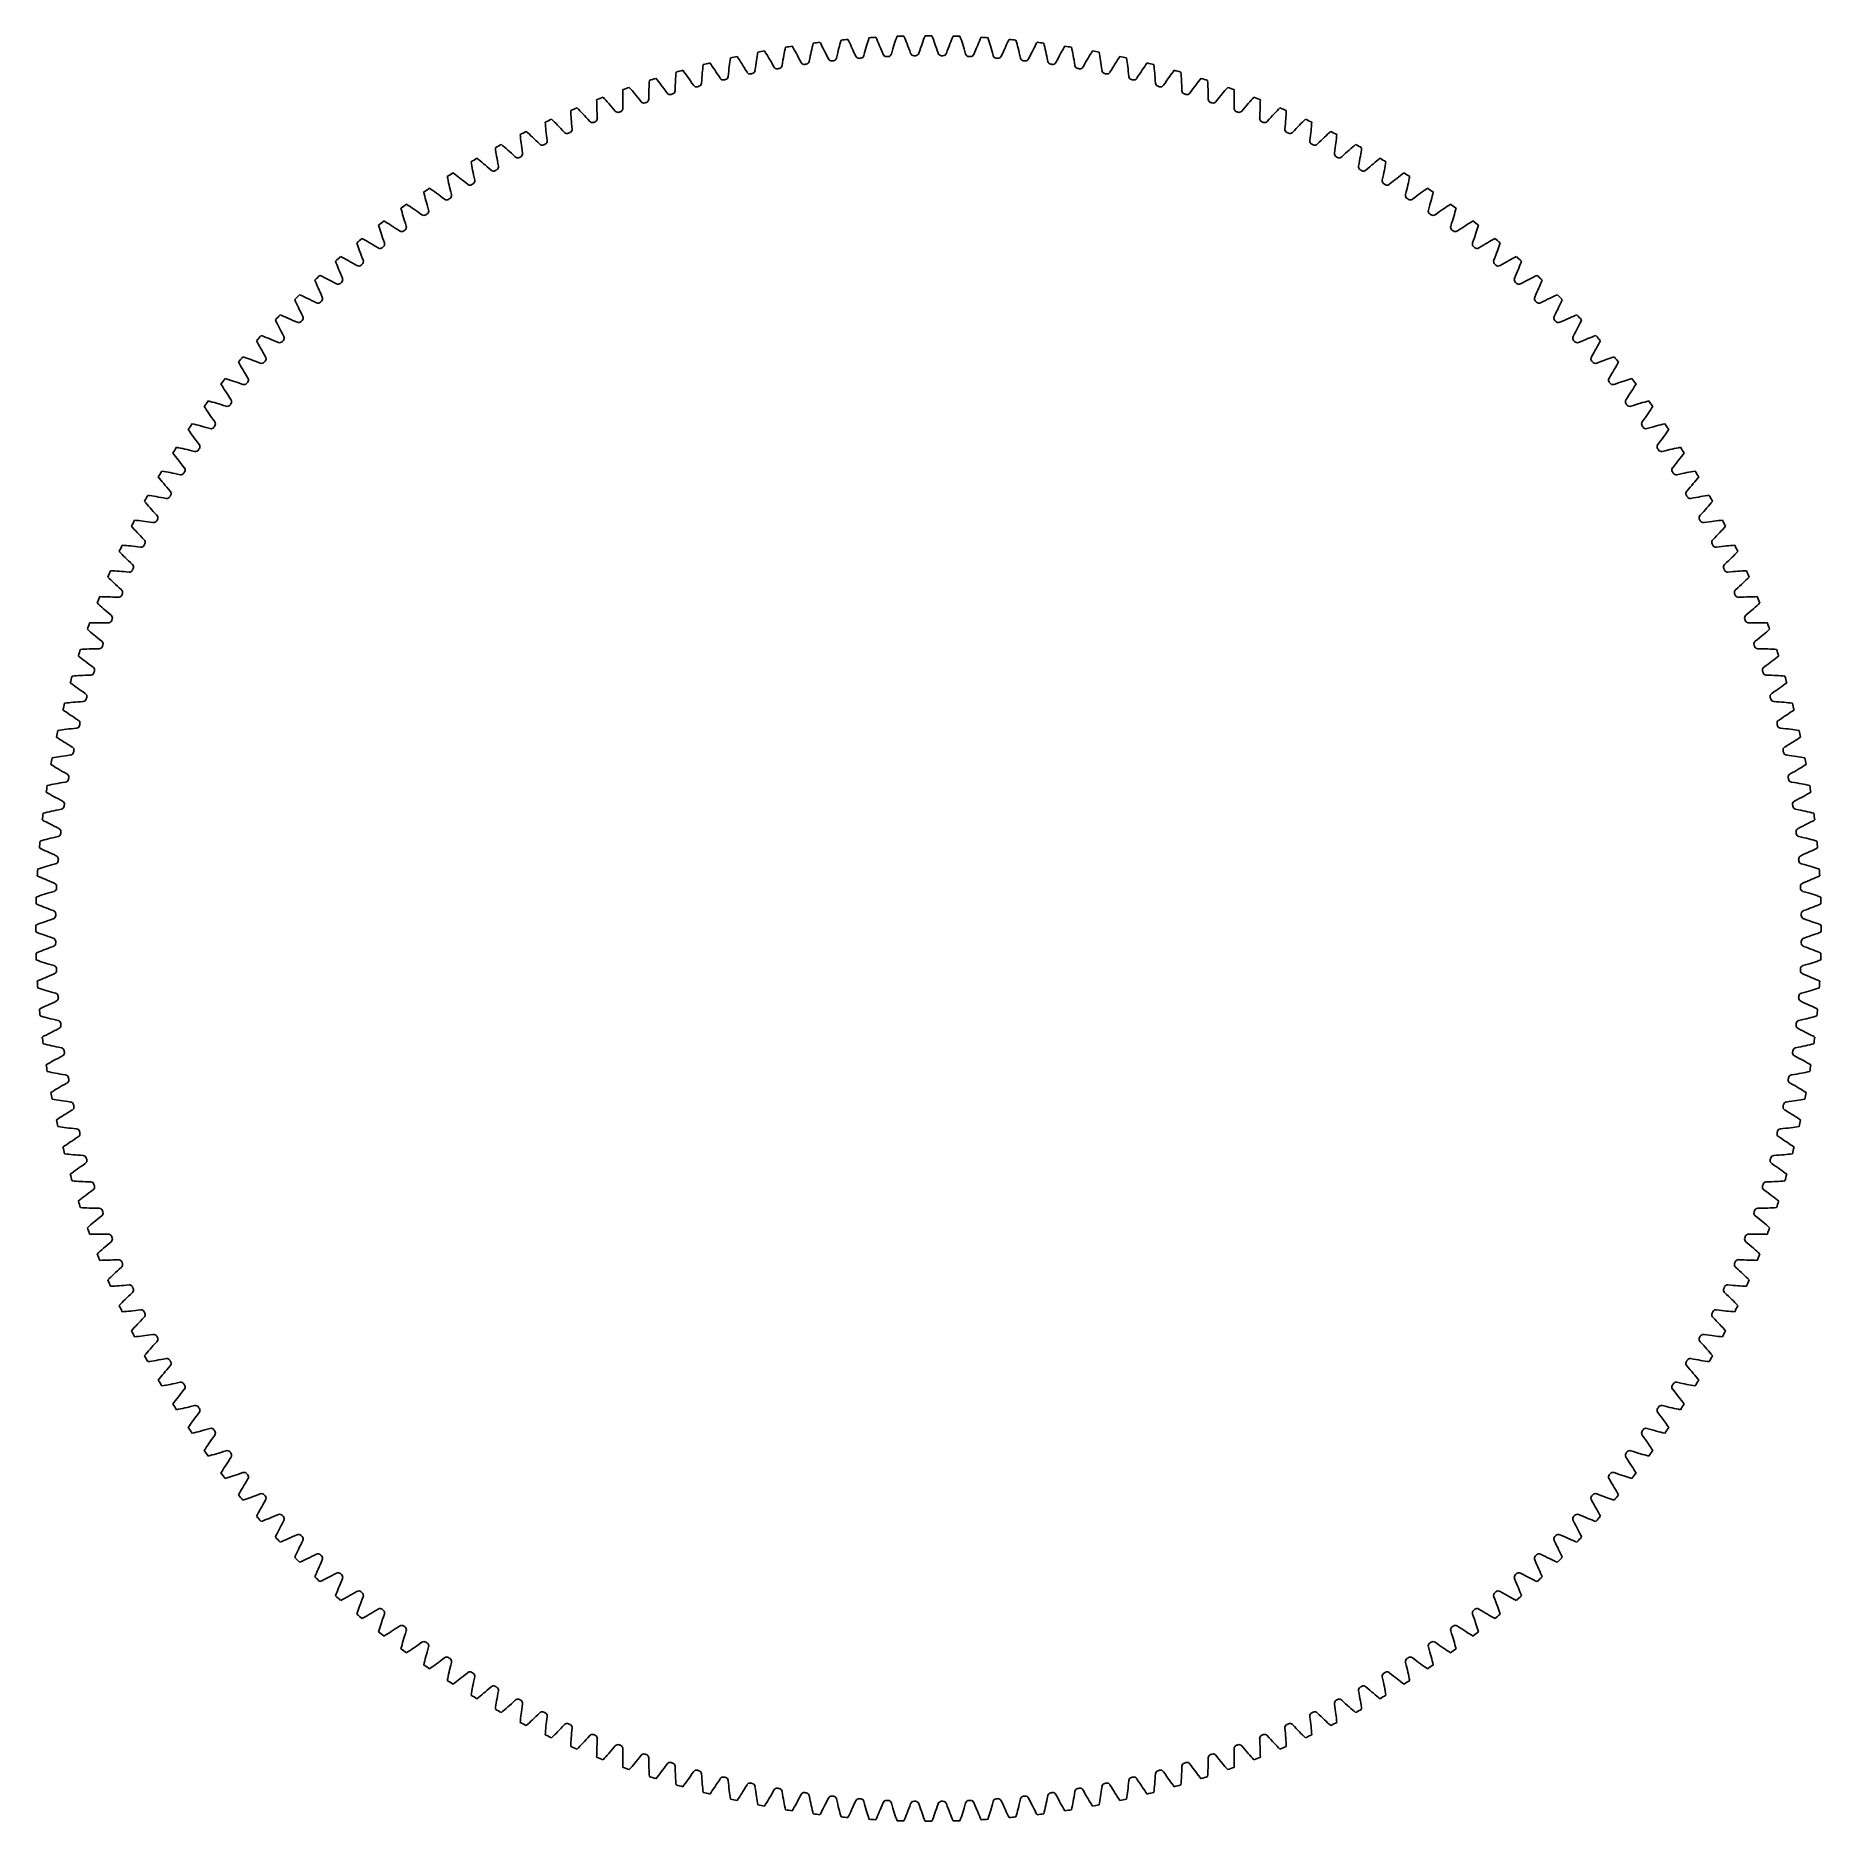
# Model space of a CAD drawing. Header units: millimetres. Extents: x -101 to 101, y -101 to 101.
import ezdxf

# ---------------------------------------------------------------- set-up
doc = ezdxf.new("R2010")
doc.units = ezdxf.units.MM
doc.layers.add('Spur', color=7, linetype='Continuous')

msp = doc.modelspace()

# ---------------------------------------------------------------- linework, layer by layer
at = {"layer": 'Spur', "color": 7}
for centre, radius, start, end in [((0, 0), 101, 89.7805, 90.2195), ((0, 0), 101, 100.5805, 101.0195), ((0, 0), 101, 98.7805, 99.2195), ((0, 0), 101, 96.9805, 97.4195), ((0, 0), 101, 95.1805, 95.6195), ((0, 0), 101, 93.3805, 93.8195), ((0, 0), 101, 91.5805, 92.0195), ((-1.64, 99.14), 0.4, 199.5523, 270.9488), ((-1.47, 99.14), 0.4, 270.8512, 342.2477), ((1.47, 99.14), 0.4, 197.7523, 269.1488), ((1.64, 99.14), 0.4, 269.0512, 340.4477), ((0, 0), 101, 87.9805, 88.4195), ((0, 0), 101, 86.1805, 86.6195), ((0, 0), 101, 84.3805, 84.8195), ((0, 0), 101, 82.5805, 83.0195), ((0, 0), 101, 80.7805, 81.2195), ((0, 0), 101, 78.9805, 79.4195), ((0, 0), 101, 105.9805, 106.4195), ((0, 0), 101, 104.1805, 104.6195), ((0, 0), 101, 102.3805, 102.8195), ((-20.02, 97.11), 0.4, 281.6512, 353.0477), ((-17.13, 97.66), 0.4, 208.5523, 279.9488), ((0, 0), 98.75, 99.851, 99.949), ((-16.96, 97.69), 0.4, 279.8512, 351.2477), ((-14.05, 98.15), 0.4, 206.7523, 278.1488), ((0, 0), 98.75, 98.051, 98.149), ((-13.89, 98.17), 0.4, 278.0512, 349.4477), ((-10.96, 98.54), 0.4, 204.9523, 276.3488), ((0, 0), 98.75, 96.251, 96.349), ((-10.8, 98.56), 0.4, 276.2512, 347.6477), ((-7.86, 98.84), 0.4, 203.1523, 274.5488), ((0, 0), 98.75, 94.451, 94.549), ((-7.69, 98.85), 0.4, 274.4512, 345.8477), ((-4.76, 99.04), 0.4, 201.3523, 272.7488), ((0, 0), 98.75, 92.651, 92.749), ((-4.59, 99.04), 0.4, 272.6512, 344.0477), ((0, 0), 98.75, 90.851, 90.949), ((0, 0), 98.75, 89.051, 89.149), ((4.59, 99.04), 0.4, 195.9523, 267.3488), ((0, 0), 98.75, 87.251, 87.349), ((4.76, 99.04), 0.4, 267.2512, 338.6477), ((7.69, 98.85), 0.4, 194.1523, 265.5488), ((0, 0), 98.75, 85.451, 85.549), ((7.86, 98.84), 0.4, 265.4512, 336.8477), ((10.8, 98.56), 0.4, 192.3523, 263.7488), ((0, 0), 98.75, 83.651, 83.749), ((10.96, 98.54), 0.4, 263.6512, 335.0477), ((13.89, 98.17), 0.4, 190.5523, 261.9488), ((0, 0), 98.75, 81.851, 81.949), ((14.05, 98.15), 0.4, 261.8512, 333.2477), ((16.96, 97.69), 0.4, 188.7523, 260.1488), ((0, 0), 98.75, 80.051, 80.149), ((17.13, 97.66), 0.4, 260.0512, 331.4477), ((20.02, 97.11), 0.4, 186.9523, 258.3488), ((0, 0), 101, 77.1805, 77.6195), ((0, 0), 101, 75.3805, 75.8195), ((0, 0), 101, 73.5805, 74.0195), ((0, 0), 101, 109.5805, 110.0195), ((0, 0), 101, 107.7805, 108.2195), ((-26.24, 95.61), 0.4, 213.9523, 285.3488), ((0, 0), 98.75, 105.251, 105.349), ((-26.08, 95.66), 0.4, 285.2512, 356.6477), ((-23.23, 96.39), 0.4, 212.1523, 283.5488), ((0, 0), 98.75, 103.451, 103.549), ((-23.06, 96.43), 0.4, 283.4512, 354.8477), ((-20.19, 97.07), 0.4, 210.3523, 281.7488), ((0, 0), 98.75, 101.651, 101.749), ((0, 0), 98.75, 78.251, 78.349), ((20.19, 97.07), 0.4, 258.2512, 329.6477), ((23.06, 96.43), 0.4, 185.1523, 256.5488), ((0, 0), 98.75, 76.451, 76.549), ((23.23, 96.39), 0.4, 256.4512, 327.8477), ((26.08, 95.66), 0.4, 183.3523, 254.7488), ((0, 0), 98.75, 74.651, 74.749), ((26.24, 95.61), 0.4, 254.6512, 326.0477), ((0, 0), 101, 71.7805, 72.2195), ((0, 0), 101, 69.9805, 70.4195), ((0, 0), 101, 111.3805, 111.8195), ((-32.2, 93.78), 0.4, 217.5523, 288.9488), ((0, 0), 98.75, 108.851, 108.949), ((-32.04, 93.83), 0.4, 288.8512, 0.2477), ((-29.24, 94.74), 0.4, 215.7523, 287.1488), ((0, 0), 98.75, 107.051, 107.149), ((-29.07, 94.79), 0.4, 287.0512, 358.4477), ((29.07, 94.79), 0.4, 181.5523, 252.9488), ((0, 0), 98.75, 72.851, 72.949), ((29.24, 94.74), 0.4, 252.8512, 324.2477), ((32.04, 93.83), 0.4, 179.7523, 251.1488), ((0, 0), 98.75, 71.051, 71.149), ((32.2, 93.78), 0.4, 251.0512, 322.4477), ((0, 0), 101, 68.1805, 68.6195), ((0, 0), 101, 114.9805, 115.4195), ((0, 0), 101, 113.1805, 113.6195), ((-38.02, 91.57), 0.4, 221.1523, 292.5488), ((0, 0), 98.75, 112.451, 112.549), ((-37.86, 91.64), 0.4, 292.4512, 3.8477), ((-35.13, 92.72), 0.4, 219.3523, 290.7488), ((0, 0), 98.75, 110.651, 110.749), ((-34.97, 92.78), 0.4, 290.6512, 2.0477), ((34.97, 92.78), 0.4, 177.9523, 249.3488), ((0, 0), 98.75, 69.251, 69.349), ((35.13, 92.72), 0.4, 249.2512, 320.6477), ((37.86, 91.64), 0.4, 176.1523, 247.5488), ((0, 0), 98.75, 67.451, 67.549), ((38.02, 91.57), 0.4, 247.4512, 318.8477), ((0, 0), 101, 66.3805, 66.8195), ((0, 0), 101, 64.5805, 65.0195), ((0, 0), 101, 116.7805, 117.2195), ((-43.54, 89.08), 0.4, 296.0512, 7.4477), ((-40.88, 90.33), 0.4, 222.9523, 294.3488), ((0, 0), 98.75, 114.251, 114.349), ((-40.72, 90.4), 0.4, 294.2512, 5.6477), ((40.72, 90.4), 0.4, 174.3523, 245.7488), ((0, 0), 98.75, 65.651, 65.749), ((40.88, 90.33), 0.4, 245.6512, 317.0477), ((43.54, 89.08), 0.4, 172.5523, 243.9488), ((0, 0), 101, 62.7805, 63.2195), ((0, 0), 101, 120.3805, 120.8195), ((0, 0), 101, 118.5805, 119.0195), ((-46.47, 87.59), 0.4, 226.5523, 297.9488), ((0, 0), 98.75, 117.851, 117.949), ((-46.32, 87.67), 0.4, 297.8512, 9.2477), ((-43.7, 89), 0.4, 224.7523, 296.1488), ((0, 0), 98.75, 116.051, 116.149), ((0, 0), 98.75, 63.851, 63.949), ((43.7, 89), 0.4, 243.8512, 315.2477), ((46.32, 87.67), 0.4, 170.7523, 242.1488), ((0, 0), 98.75, 62.051, 62.149), ((46.47, 87.59), 0.4, 242.0512, 313.4477), ((0, 0), 101, 60.9805, 61.4195), ((0, 0), 101, 59.1805, 59.6195), ((0, 0), 101, 122.1805, 122.6195), ((-49.2, 86.08), 0.4, 228.3523, 299.7488), ((0, 0), 98.75, 119.651, 119.749), ((-49.05, 86.17), 0.4, 299.6512, 11.0477), ((49.05, 86.17), 0.4, 168.9523, 240.3488), ((0, 0), 98.75, 60.251, 60.349), ((49.2, 86.08), 0.4, 240.2512, 311.6477), ((0, 0), 101, 57.3805, 57.8195), ((0, 0), 101, 123.9805, 124.4195), ((-54.36, 82.92), 0.4, 303.2512, 14.6477), ((-51.88, 84.49), 0.4, 230.1523, 301.5488), ((0, 0), 98.75, 121.451, 121.549), ((-51.73, 84.58), 0.4, 301.4512, 12.8477), ((51.73, 84.58), 0.4, 167.1523, 238.5488), ((0, 0), 98.75, 58.451, 58.549), ((51.88, 84.49), 0.4, 238.4512, 309.8477), ((54.36, 82.92), 0.4, 165.3523, 236.7488), ((0, 0), 101, 55.5805, 56.0195), ((0, 0), 101, 125.7805, 126.2195), ((0, 0), 98.75, 125.051, 125.149), ((-56.94, 81.17), 0.4, 305.0512, 16.4477), ((-54.51, 82.82), 0.4, 231.9523, 303.3488), ((0, 0), 98.75, 123.251, 123.349), ((0, 0), 98.75, 56.651, 56.749), ((54.51, 82.82), 0.4, 236.6512, 308.0477), ((56.94, 81.17), 0.4, 163.5523, 234.9488), ((0, 0), 98.75, 54.851, 54.949), ((0, 0), 101, 53.7805, 54.2195), ((0, 0), 101, 127.5805, 128.0195), ((-59.6, 79.24), 0.4, 235.5523, 306.9488), ((0, 0), 98.75, 126.851, 126.949), ((-59.46, 79.34), 0.4, 306.8512, 18.2477), ((-57.08, 81.07), 0.4, 233.7523, 305.1488), ((57.08, 81.07), 0.4, 234.8512, 306.2477), ((59.46, 79.34), 0.4, 161.7523, 233.1488), ((0, 0), 98.75, 53.051, 53.149), ((59.6, 79.24), 0.4, 233.0512, 304.4477), ((0, 0), 101, 51.9805, 52.4195), ((0, 0), 101, 129.3805, 129.8195), ((-62.06, 77.33), 0.4, 237.3523, 308.7488), ((0, 0), 98.75, 128.651, 128.749), ((-61.93, 77.43), 0.4, 308.6512, 20.0477), ((61.93, 77.43), 0.4, 159.9523, 231.3488), ((0, 0), 98.75, 51.251, 51.349), ((62.06, 77.33), 0.4, 231.2512, 302.6477), ((0, 0), 101, 50.1805, 50.6195), ((0, 0), 101, 131.1805, 131.6195), ((-64.46, 75.34), 0.4, 239.1523, 310.5488), ((0, 0), 98.75, 130.451, 130.549), ((-64.33, 75.45), 0.4, 310.4512, 21.8477), ((64.33, 75.45), 0.4, 158.1523, 229.5488), ((0, 0), 98.75, 49.451, 49.549), ((64.46, 75.34), 0.4, 229.4512, 300.8477), ((0, 0), 101, 48.3805, 48.8195), ((0, 0), 101, 132.9805, 133.4195), ((-66.79, 73.28), 0.4, 240.9523, 312.3488), ((0, 0), 98.75, 132.251, 132.349), ((-66.67, 73.39), 0.4, 312.2512, 23.6477), ((66.67, 73.39), 0.4, 156.3523, 227.7488), ((0, 0), 98.75, 47.651, 47.749), ((66.79, 73.28), 0.4, 227.6512, 299.0477), ((0, 0), 101, 46.5805, 47.0195), ((0, 0), 101, 134.7805, 135.2195), ((-69.06, 71.14), 0.4, 242.7523, 314.1488), ((0, 0), 98.75, 134.051, 134.149), ((-68.94, 71.26), 0.4, 314.0512, 25.4477), ((68.94, 71.26), 0.4, 154.5523, 225.9488), ((0, 0), 98.75, 45.851, 45.949), ((69.06, 71.14), 0.4, 225.8512, 297.2477), ((0, 0), 101, 44.7805, 45.2195), ((0, 0), 101, 136.5805, 137.0195), ((0, 0), 98.75, 135.851, 135.949), ((-71.14, 69.06), 0.4, 315.8512, 27.2477), ((71.14, 69.06), 0.4, 152.7523, 224.1488), ((0, 0), 98.75, 44.051, 44.149), ((0, 0), 101, 42.9805, 43.4195), ((0, 0), 101, 138.3805, 138.8195), ((-73.28, 66.79), 0.4, 317.6512, 29.0477), ((-71.26, 68.94), 0.4, 244.5523, 315.9488), ((71.26, 68.94), 0.4, 224.0512, 295.4477), ((73.28, 66.79), 0.4, 150.9523, 222.3488), ((0, 0), 101, 41.1805, 41.6195), ((0, 0), 101, 140.1805, 140.6195), ((-75.34, 64.46), 0.4, 319.4512, 30.8477), ((-73.39, 66.67), 0.4, 246.3523, 317.7488), ((0, 0), 98.75, 137.651, 137.749), ((0, 0), 98.75, 42.251, 42.349), ((73.39, 66.67), 0.4, 222.2512, 293.6477), ((75.34, 64.46), 0.4, 149.1523, 220.5488), ((0, 0), 101, 39.3805, 39.8195), ((-75.45, 64.33), 0.4, 248.1523, 319.5488), ((0, 0), 98.75, 139.451, 139.549), ((0, 0), 98.75, 40.451, 40.549), ((75.45, 64.33), 0.4, 220.4512, 291.8477), ((0, 0), 101, 141.9805, 142.4195), ((-77.43, 61.93), 0.4, 249.9523, 321.3488), ((0, 0), 98.75, 141.251, 141.349), ((-77.33, 62.06), 0.4, 321.2512, 32.6477), ((77.33, 62.06), 0.4, 147.3523, 218.7488), ((0, 0), 98.75, 38.651, 38.749), ((77.43, 61.93), 0.4, 218.6512, 290.0477), ((0, 0), 101, 37.5805, 38.0195), ((0, 0), 101, 143.7805, 144.2195), ((-79.34, 59.46), 0.4, 251.7523, 323.1488), ((0, 0), 98.75, 143.051, 143.149), ((-79.24, 59.6), 0.4, 323.0512, 34.4477), ((79.24, 59.6), 0.4, 145.5523, 216.9488), ((0, 0), 98.75, 36.851, 36.949), ((79.34, 59.46), 0.4, 216.8512, 288.2477), ((0, 0), 101, 35.7805, 36.2195), ((0, 0), 101, 145.5805, 146.0195), ((-81.17, 56.94), 0.4, 253.5523, 324.9488), ((0, 0), 98.75, 144.851, 144.949), ((-81.07, 57.08), 0.4, 324.8512, 36.2477), ((81.07, 57.08), 0.4, 143.7523, 215.1488), ((0, 0), 98.75, 35.051, 35.149), ((81.17, 56.94), 0.4, 215.0512, 286.4477), ((0, 0), 101, 33.9805, 34.4195), ((-82.82, 54.51), 0.4, 326.6512, 38.0477), ((82.82, 54.51), 0.4, 141.9523, 213.3488), ((0, 0), 101, 147.3805, 147.8195), ((-82.92, 54.36), 0.4, 255.3523, 326.7488), ((0, 0), 98.75, 146.651, 146.749), ((0, 0), 98.75, 33.251, 33.349), ((82.92, 54.36), 0.4, 213.2512, 284.6477), ((0, 0), 101, 32.1805, 32.6195), ((0, 0), 101, 149.1805, 149.6195), ((-84.58, 51.73), 0.4, 257.1523, 328.5488), ((0, 0), 98.75, 148.451, 148.549), ((-84.49, 51.88), 0.4, 328.4512, 39.8477), ((84.49, 51.88), 0.4, 140.1523, 211.5488), ((0, 0), 98.75, 31.451, 31.549), ((84.58, 51.73), 0.4, 211.4512, 282.8477), ((0, 0), 101, 30.3805, 30.8195), ((0, 0), 101, 150.9805, 151.4195), ((-86.17, 49.05), 0.4, 258.9523, 330.3488), ((0, 0), 98.75, 150.251, 150.349), ((-86.08, 49.2), 0.4, 330.2512, 41.6477), ((86.08, 49.2), 0.4, 138.3523, 209.7488), ((0, 0), 98.75, 29.651, 29.749), ((86.17, 49.05), 0.4, 209.6512, 281.0477), ((0, 0), 101, 28.5805, 29.0195), ((-87.59, 46.47), 0.4, 332.0512, 43.4477), ((87.59, 46.47), 0.4, 136.5523, 207.9488), ((0, 0), 101, 152.7805, 153.2195), ((-87.67, 46.32), 0.4, 260.7523, 332.1488), ((0, 0), 98.75, 152.051, 152.149), ((0, 0), 98.75, 27.851, 27.949), ((87.67, 46.32), 0.4, 207.8512, 279.2477), ((0, 0), 101, 26.7805, 27.2195), ((0, 0), 101, 154.5805, 155.0195), ((-89.08, 43.54), 0.4, 262.5523, 333.9488), ((-89, 43.7), 0.4, 333.8512, 45.2477), ((0, 0), 98.75, 153.851, 153.949), ((89, 43.7), 0.4, 134.7523, 206.1488), ((0, 0), 98.75, 26.051, 26.149), ((89.08, 43.54), 0.4, 206.0512, 277.4477), ((0, 0), 101, 24.9805, 25.4195), ((0, 0), 101, 156.3805, 156.8195), ((-90.4, 40.72), 0.4, 264.3523, 335.7488), ((-90.33, 40.88), 0.4, 335.6512, 47.0477), ((0, 0), 98.75, 155.651, 155.749), ((90.33, 40.88), 0.4, 132.9523, 204.3488), ((0, 0), 98.75, 24.251, 24.349), ((90.4, 40.72), 0.4, 204.2512, 275.6477), ((0, 0), 101, 23.1805, 23.6195), ((0, 0), 101, 158.1805, 158.6195), ((-91.64, 37.86), 0.4, 266.1523, 337.5488), ((-91.57, 38.02), 0.4, 337.4512, 48.8477), ((0, 0), 98.75, 157.451, 157.549), ((91.57, 38.02), 0.4, 131.1523, 202.5488), ((0, 0), 98.75, 22.451, 22.549), ((91.64, 37.86), 0.4, 202.4512, 273.8477), ((0, 0), 101, 21.3805, 21.8195), ((0, 0), 101, 159.9805, 160.4195), ((-92.78, 34.97), 0.4, 267.9523, 339.3488), ((-92.72, 35.13), 0.4, 339.2512, 50.6477), ((0, 0), 98.75, 159.251, 159.349), ((92.72, 35.13), 0.4, 129.3523, 200.7488), ((0, 0), 98.75, 20.651, 20.749), ((92.78, 34.97), 0.4, 200.6512, 272.0477), ((0, 0), 101, 19.5805, 20.0195), ((-93.78, 32.2), 0.4, 341.0512, 52.4477), ((93.78, 32.2), 0.4, 127.5523, 198.9488), ((0, 0), 101, 161.7805, 162.2195), ((-93.83, 32.04), 0.4, 269.7523, 341.1488), ((0, 0), 98.75, 161.051, 161.149), ((0, 0), 98.75, 18.851, 18.949), ((93.83, 32.04), 0.4, 198.8512, 270.2477), ((0, 0), 101, 17.7805, 18.2195), ((0, 0), 101, 163.5805, 164.0195), ((-94.79, 29.07), 0.4, 271.5523, 342.9488), ((-94.74, 29.24), 0.4, 342.8512, 54.2477), ((0, 0), 98.75, 162.851, 162.949), ((94.74, 29.24), 0.4, 125.7523, 197.1488), ((0, 0), 98.75, 17.051, 17.149), ((94.79, 29.07), 0.4, 197.0512, 268.4477), ((0, 0), 101, 15.9805, 16.4195), ((-95.61, 26.24), 0.4, 344.6512, 56.0477), ((95.61, 26.24), 0.4, 123.9523, 195.3488), ((0, 0), 101, 165.3805, 165.8195), ((-95.66, 26.08), 0.4, 273.3523, 344.7488), ((0, 0), 98.75, 164.651, 164.749), ((0, 0), 98.75, 15.251, 15.349), ((95.66, 26.08), 0.4, 195.2512, 266.6477), ((0, 0), 101, 14.1805, 14.6195), ((0, 0), 101, 167.1805, 167.6195), ((-96.43, 23.06), 0.4, 275.1523, 346.5488), ((-96.39, 23.23), 0.4, 346.4512, 57.8477), ((0, 0), 98.75, 166.451, 166.549), ((96.39, 23.23), 0.4, 122.1523, 193.5488), ((0, 0), 98.75, 13.451, 13.549), ((96.43, 23.06), 0.4, 193.4512, 264.8477), ((0, 0), 101, 12.3805, 12.8195), ((-97.07, 20.19), 0.4, 348.2512, 59.6477), ((97.07, 20.19), 0.4, 120.3523, 191.7488), ((0, 0), 101, 168.9805, 169.4195), ((-97.11, 20.02), 0.4, 276.9523, 348.3488), ((0, 0), 98.75, 168.251, 168.349), ((0, 0), 98.75, 11.651, 11.749), ((97.11, 20.02), 0.4, 191.6512, 263.0477), ((0, 0), 101, 10.5805, 11.0195), ((0, 0), 101, 170.7805, 171.2195), ((-97.69, 16.96), 0.4, 278.7523, 350.1488), ((-97.66, 17.13), 0.4, 350.0512, 61.4477), ((0, 0), 98.75, 170.051, 170.149), ((97.66, 17.13), 0.4, 118.5523, 189.9488), ((0, 0), 98.75, 9.851, 9.949), ((97.69, 16.96), 0.4, 189.8512, 261.2477), ((0, 0), 101, 8.7805, 9.2195), ((-98.15, 14.05), 0.4, 351.8512, 63.2477), ((98.15, 14.05), 0.4, 116.7523, 188.1488), ((0, 0), 101, 172.5805, 173.0195), ((-98.17, 13.89), 0.4, 280.5523, 351.9488), ((0, 0), 98.75, 171.851, 171.949), ((0, 0), 98.75, 8.051, 8.149), ((98.17, 13.89), 0.4, 188.0512, 259.4477), ((0, 0), 101, 6.9805, 7.4195), ((-98.56, 10.8), 0.4, 282.3523, 353.7488), ((-98.54, 10.96), 0.4, 353.6512, 65.0477), ((0, 0), 98.75, 173.651, 173.749), ((98.54, 10.96), 0.4, 114.9523, 186.3488), ((0, 0), 98.75, 6.251, 6.349), ((98.56, 10.8), 0.4, 186.2512, 257.6477), ((0, 0), 101, 174.3805, 174.8195), ((-98.84, 7.86), 0.4, 355.4512, 66.8477), ((98.84, 7.86), 0.4, 113.1523, 184.5488), ((0, 0), 101, 5.1805, 5.6195), ((0, 0), 101, 176.1805, 176.6195), ((-98.85, 7.69), 0.4, 284.1523, 355.5488), ((0, 0), 98.75, 175.451, 175.549), ((0, 0), 98.75, 4.451, 4.549), ((98.85, 7.69), 0.4, 184.4512, 255.8477), ((0, 0), 101, 3.3805, 3.8195), ((-99.04, 4.59), 0.4, 285.9523, 357.3488), ((-99.04, 4.76), 0.4, 357.2512, 68.6477), ((0, 0), 98.75, 177.251, 177.349), ((99.04, 4.76), 0.4, 111.3523, 182.7488), ((0, 0), 98.75, 2.651, 2.749), ((99.04, 4.59), 0.4, 182.6512, 254.0477), ((0, 0), 101, 177.9805, 178.4195), ((0, 0), 101, 1.5805, 2.0195), ((0, 0), 101, 179.7805, 180.2195), ((-99.14, 1.47), 0.4, 287.7523, 359.1488), ((-99.14, 1.64), 0.4, 359.0512, 70.4477), ((0, 0), 98.75, 179.051, 179.149), ((99.14, 1.64), 0.4, 109.5523, 180.9488), ((0, 0), 98.75, 0.851, 0.949), ((99.14, 1.47), 0.4, 180.8512, 252.2477), ((0, 0), 101, 359.7805, 0.2195), ((-99.14, -1.47), 0.4, 0.8512, 72.2477), ((-99.14, -1.64), 0.4, 289.5523, 0.9488), ((0, 0), 98.75, 180.851, 180.949), ((99.14, -1.47), 0.4, 107.7523, 179.1488), ((0, 0), 98.75, 359.051, 359.149), ((99.14, -1.64), 0.4, 179.0512, 250.4477), ((0, 0), 101, 181.5805, 182.0195), ((0, 0), 101, 357.9805, 358.4195), ((0, 0), 101, 183.3805, 183.8195), ((-99.04, -4.59), 0.4, 2.6512, 74.0477), ((-99.04, -4.76), 0.4, 291.3523, 2.7488), ((0, 0), 98.75, 182.651, 182.749), ((99.04, -4.59), 0.4, 105.9523, 177.3488), ((0, 0), 98.75, 357.251, 357.349), ((99.04, -4.76), 0.4, 177.2512, 248.6477), ((0, 0), 101, 356.1805, 356.6195), ((-98.85, -7.69), 0.4, 4.4512, 75.8477), ((-98.84, -7.86), 0.4, 293.1523, 4.5488), ((0, 0), 98.75, 184.451, 184.549), ((0, 0), 98.75, 355.451, 355.549), ((98.84, -7.86), 0.4, 175.4512, 246.8477), ((98.85, -7.69), 0.4, 104.1523, 175.5488), ((0, 0), 101, 185.1805, 185.6195), ((0, 0), 101, 354.3805, 354.8195), ((-98.56, -10.8), 0.4, 6.2512, 77.6477), ((-98.54, -10.96), 0.4, 294.9523, 6.3488), ((0, 0), 98.75, 186.251, 186.349), ((0, 0), 98.75, 353.651, 353.749), ((98.54, -10.96), 0.4, 173.6512, 245.0477), ((98.56, -10.8), 0.4, 102.3523, 173.7488), ((0, 0), 101, 186.9805, 187.4195), ((-98.17, -13.89), 0.4, 8.0512, 79.4477), ((-98.15, -14.05), 0.4, 296.7523, 8.1488), ((0, 0), 98.75, 188.051, 188.149), ((0, 0), 98.75, 351.851, 351.949), ((98.15, -14.05), 0.4, 171.8512, 243.2477), ((98.17, -13.89), 0.4, 100.5523, 171.9488), ((0, 0), 101, 352.5805, 353.0195), ((0, 0), 101, 188.7805, 189.2195), ((0, 0), 101, 350.7805, 351.2195), ((-97.69, -16.96), 0.4, 9.8512, 81.2477), ((-97.66, -17.13), 0.4, 298.5523, 9.9488), ((0, 0), 98.75, 189.851, 189.949), ((0, 0), 98.75, 350.051, 350.149), ((97.66, -17.13), 0.4, 170.0512, 241.4477), ((97.69, -16.96), 0.4, 98.7523, 170.1488), ((0, 0), 101, 190.5805, 191.0195), ((-97.11, -20.02), 0.4, 11.6512, 83.0477), ((-97.07, -20.19), 0.4, 300.3523, 11.7488), ((0, 0), 98.75, 191.651, 191.749), ((97.07, -20.19), 0.4, 168.2512, 239.6477), ((0, 0), 98.75, 348.251, 348.349), ((97.11, -20.02), 0.4, 96.9523, 168.3488), ((0, 0), 101, 348.9805, 349.4195), ((0, 0), 101, 192.3805, 192.8195), ((0, 0), 101, 347.1805, 347.6195), ((-96.43, -23.06), 0.4, 13.4512, 84.8477), ((-96.39, -23.23), 0.4, 302.1523, 13.5488), ((0, 0), 98.75, 193.451, 193.549), ((96.39, -23.23), 0.4, 166.4512, 237.8477), ((0, 0), 98.75, 346.451, 346.549), ((96.43, -23.06), 0.4, 95.1523, 166.5488), ((0, 0), 101, 194.1805, 194.6195), ((-95.66, -26.08), 0.4, 15.2512, 86.6477), ((-95.61, -26.24), 0.4, 303.9523, 15.3488), ((0, 0), 98.75, 195.251, 195.349), ((95.61, -26.24), 0.4, 164.6512, 236.0477), ((0, 0), 98.75, 344.651, 344.749), ((95.66, -26.08), 0.4, 93.3523, 164.7488), ((0, 0), 101, 345.3805, 345.8195), ((0, 0), 101, 195.9805, 196.4195), ((0, 0), 101, 343.5805, 344.0195), ((-94.79, -29.07), 0.4, 17.0512, 88.4477), ((-94.74, -29.24), 0.4, 305.7523, 17.1488), ((0, 0), 98.75, 197.051, 197.149), ((94.74, -29.24), 0.4, 162.8512, 234.2477), ((0, 0), 98.75, 342.851, 342.949), ((94.79, -29.07), 0.4, 91.5523, 162.9488), ((0, 0), 101, 197.7805, 198.2195), ((-93.83, -32.04), 0.4, 18.8512, 90.2477), ((-93.78, -32.2), 0.4, 307.5523, 18.9488), ((0, 0), 98.75, 198.851, 198.949), ((93.78, -32.2), 0.4, 161.0512, 232.4477), ((0, 0), 98.75, 341.051, 341.149), ((93.83, -32.04), 0.4, 89.7523, 161.1488), ((0, 0), 101, 341.7805, 342.2195), ((0, 0), 101, 199.5805, 200.0195), ((0, 0), 101, 339.9805, 340.4195), ((-92.78, -34.97), 0.4, 20.6512, 92.0477), ((-92.72, -35.13), 0.4, 309.3523, 20.7488), ((0, 0), 98.75, 200.651, 200.749), ((92.72, -35.13), 0.4, 159.2512, 230.6477), ((0, 0), 98.75, 339.251, 339.349), ((92.78, -34.97), 0.4, 87.9523, 159.3488), ((0, 0), 101, 201.3805, 201.8195), ((-91.64, -37.86), 0.4, 22.4512, 93.8477), ((-91.57, -38.02), 0.4, 311.1523, 22.5488), ((0, 0), 98.75, 202.451, 202.549), ((91.57, -38.02), 0.4, 157.4512, 228.8477), ((0, 0), 98.75, 337.451, 337.549), ((91.64, -37.86), 0.4, 86.1523, 157.5488), ((0, 0), 101, 338.1805, 338.6195), ((0, 0), 101, 203.1805, 203.6195), ((-90.4, -40.72), 0.4, 24.2512, 95.6477), ((90.4, -40.72), 0.4, 84.3523, 155.7488), ((0, 0), 101, 336.3805, 336.8195), ((-90.33, -40.88), 0.4, 312.9523, 24.3488), ((0, 0), 98.75, 204.251, 204.349), ((90.33, -40.88), 0.4, 155.6512, 227.0477), ((0, 0), 98.75, 335.651, 335.749), ((0, 0), 101, 204.9805, 205.4195), ((-89.08, -43.54), 0.4, 26.0512, 97.4477), ((0, 0), 98.75, 206.051, 206.149), ((-89, -43.7), 0.4, 314.7523, 26.1488), ((89, -43.7), 0.4, 153.8512, 225.2477), ((0, 0), 98.75, 333.851, 333.949), ((89.08, -43.54), 0.4, 82.5523, 153.9488), ((0, 0), 101, 334.5805, 335.0195), ((0, 0), 101, 206.7805, 207.2195), ((-87.67, -46.32), 0.4, 27.8512, 99.2477), ((0, 0), 98.75, 207.851, 207.949), ((-87.59, -46.47), 0.4, 316.5523, 27.9488), ((87.59, -46.47), 0.4, 152.0512, 223.4477), ((0, 0), 98.75, 332.051, 332.149), ((87.67, -46.32), 0.4, 80.7523, 152.1488), ((0, 0), 101, 332.7805, 333.2195), ((0, 0), 101, 208.5805, 209.0195), ((0, 0), 101, 330.9805, 331.4195), ((-86.17, -49.05), 0.4, 29.6512, 101.0477), ((0, 0), 98.75, 209.651, 209.749), ((-86.08, -49.2), 0.4, 318.3523, 29.7488), ((86.08, -49.2), 0.4, 150.2512, 221.6477), ((0, 0), 98.75, 330.251, 330.349), ((86.17, -49.05), 0.4, 78.9523, 150.3488), ((0, 0), 101, 210.3805, 210.8195), ((-84.58, -51.73), 0.4, 31.4512, 102.8477), ((0, 0), 98.75, 211.451, 211.549), ((-84.49, -51.88), 0.4, 320.1523, 31.5488), ((84.49, -51.88), 0.4, 148.4512, 219.8477), ((0, 0), 98.75, 328.451, 328.549), ((84.58, -51.73), 0.4, 77.1523, 148.5488), ((0, 0), 101, 329.1805, 329.6195), ((0, 0), 101, 212.1805, 212.6195), ((-82.92, -54.36), 0.4, 33.2512, 104.6477), ((0, 0), 98.75, 213.251, 213.349), ((-82.82, -54.51), 0.4, 321.9523, 33.3488), ((82.82, -54.51), 0.4, 146.6512, 218.0477), ((0, 0), 98.75, 326.651, 326.749), ((82.92, -54.36), 0.4, 75.3523, 146.7488), ((0, 0), 101, 327.3805, 327.8195), ((0, 0), 101, 213.9805, 214.4195), ((-81.17, -56.94), 0.4, 35.0512, 106.4477), ((81.17, -56.94), 0.4, 73.5523, 144.9488), ((0, 0), 101, 325.5805, 326.0195), ((0, 0), 98.75, 215.051, 215.149), ((-81.07, -57.08), 0.4, 323.7523, 35.1488), ((81.07, -57.08), 0.4, 144.8512, 216.2477), ((0, 0), 98.75, 324.851, 324.949), ((0, 0), 101, 215.7805, 216.2195), ((-79.34, -59.46), 0.4, 36.8512, 108.2477), ((0, 0), 98.75, 216.851, 216.949), ((-79.24, -59.6), 0.4, 325.5523, 36.9488), ((79.24, -59.6), 0.4, 143.0512, 214.4477), ((0, 0), 98.75, 323.051, 323.149), ((79.34, -59.46), 0.4, 71.7523, 143.1488), ((0, 0), 101, 323.7805, 324.2195), ((0, 0), 101, 217.5805, 218.0195), ((-77.43, -61.93), 0.4, 38.6512, 110.0477), ((0, 0), 98.75, 218.651, 218.749), ((-77.33, -62.06), 0.4, 327.3523, 38.7488), ((77.33, -62.06), 0.4, 141.2512, 212.6477), ((0, 0), 98.75, 321.251, 321.349), ((77.43, -61.93), 0.4, 69.9523, 141.3488), ((0, 0), 101, 321.9805, 322.4195), ((0, 0), 101, 219.3805, 219.8195), ((-75.45, -64.33), 0.4, 40.4512, 111.8477), ((0, 0), 98.75, 220.451, 220.549), ((-75.34, -64.46), 0.4, 329.1523, 40.5488), ((75.34, -64.46), 0.4, 139.4512, 210.8477), ((0, 0), 98.75, 319.451, 319.549), ((75.45, -64.33), 0.4, 68.1523, 139.5488), ((0, 0), 101, 320.1805, 320.6195), ((0, 0), 101, 221.1805, 221.6195), ((-73.39, -66.67), 0.4, 42.2512, 113.6477), ((0, 0), 98.75, 222.251, 222.349), ((-73.28, -66.79), 0.4, 330.9523, 42.3488), ((73.28, -66.79), 0.4, 137.6512, 209.0477), ((0, 0), 98.75, 317.651, 317.749), ((73.39, -66.67), 0.4, 66.3523, 137.7488), ((0, 0), 101, 318.3805, 318.8195), ((-71.26, -68.94), 0.4, 44.0512, 115.4477), ((0, 0), 98.75, 224.051, 224.149), ((0, 0), 98.75, 315.851, 315.949), ((71.26, -68.94), 0.4, 64.5523, 135.9488), ((0, 0), 101, 222.9805, 223.4195), ((-71.14, -69.06), 0.4, 332.7523, 44.1488), ((71.14, -69.06), 0.4, 135.8512, 207.2477), ((0, 0), 101, 316.5805, 317.0195), ((0, 0), 101, 224.7805, 225.2195), ((-69.06, -71.14), 0.4, 45.8512, 117.2477), ((0, 0), 98.75, 225.851, 225.949), ((-68.94, -71.26), 0.4, 334.5523, 45.9488), ((68.94, -71.26), 0.4, 134.0512, 205.4477), ((0, 0), 98.75, 314.051, 314.149), ((69.06, -71.14), 0.4, 62.7523, 134.1488), ((0, 0), 101, 314.7805, 315.2195), ((0, 0), 101, 226.5805, 227.0195), ((-66.79, -73.28), 0.4, 47.6512, 119.0477), ((0, 0), 98.75, 227.651, 227.749), ((-66.67, -73.39), 0.4, 336.3523, 47.7488), ((66.67, -73.39), 0.4, 132.2512, 203.6477), ((0, 0), 98.75, 312.251, 312.349), ((66.79, -73.28), 0.4, 60.9523, 132.3488), ((0, 0), 101, 312.9805, 313.4195), ((0, 0), 101, 228.3805, 228.8195), ((-64.46, -75.34), 0.4, 49.4512, 120.8477), ((0, 0), 98.75, 229.451, 229.549), ((-64.33, -75.45), 0.4, 338.1523, 49.5488), ((64.33, -75.45), 0.4, 130.4512, 201.8477), ((0, 0), 98.75, 310.451, 310.549), ((64.46, -75.34), 0.4, 59.1523, 130.5488), ((0, 0), 101, 311.1805, 311.6195), ((0, 0), 101, 230.1805, 230.6195), ((-62.06, -77.33), 0.4, 51.2512, 122.6477), ((0, 0), 98.75, 231.251, 231.349), ((-61.93, -77.43), 0.4, 339.9523, 51.3488), ((61.93, -77.43), 0.4, 128.6512, 200.0477), ((0, 0), 98.75, 308.651, 308.749), ((62.06, -77.33), 0.4, 57.3523, 128.7488), ((0, 0), 101, 309.3805, 309.8195), ((0, 0), 101, 231.9805, 232.4195), ((-59.6, -79.24), 0.4, 53.0512, 124.4477), ((0, 0), 98.75, 233.051, 233.149), ((-59.46, -79.34), 0.4, 341.7523, 53.1488), ((-57.08, -81.07), 0.4, 54.8512, 126.2477), ((0, 0), 98.75, 234.851, 234.949), ((0, 0), 98.75, 305.051, 305.149), ((57.08, -81.07), 0.4, 53.7523, 125.1488), ((59.46, -79.34), 0.4, 126.8512, 198.2477), ((0, 0), 98.75, 306.851, 306.949), ((59.6, -79.24), 0.4, 55.5523, 126.9488), ((0, 0), 101, 307.5805, 308.0195), ((0, 0), 101, 233.7805, 234.2195), ((-56.94, -81.17), 0.4, 343.5523, 54.9488), ((-54.51, -82.82), 0.4, 56.6512, 128.0477), ((0, 0), 98.75, 236.651, 236.749), ((-54.36, -82.92), 0.4, 345.3523, 56.7488), ((54.36, -82.92), 0.4, 123.2512, 194.6477), ((0, 0), 98.75, 303.251, 303.349), ((54.51, -82.82), 0.4, 51.9523, 123.3488), ((56.94, -81.17), 0.4, 125.0512, 196.4477), ((0, 0), 101, 305.7805, 306.2195), ((0, 0), 101, 235.5805, 236.0195), ((-51.88, -84.49), 0.4, 58.4512, 129.8477), ((0, 0), 98.75, 238.451, 238.549), ((-51.73, -84.58), 0.4, 347.1523, 58.5488), ((51.73, -84.58), 0.4, 121.4512, 192.8477), ((0, 0), 98.75, 301.451, 301.549), ((51.88, -84.49), 0.4, 50.1523, 121.5488), ((0, 0), 101, 303.9805, 304.4195), ((0, 0), 101, 237.3805, 237.8195), ((0, 0), 101, 239.1805, 239.6195), ((-49.2, -86.08), 0.4, 60.2512, 131.6477), ((0, 0), 98.75, 240.251, 240.349), ((-49.05, -86.17), 0.4, 348.9523, 60.3488), ((49.05, -86.17), 0.4, 119.6512, 191.0477), ((0, 0), 98.75, 299.651, 299.749), ((49.2, -86.08), 0.4, 48.3523, 119.7488), ((0, 0), 101, 300.3805, 300.8195), ((0, 0), 101, 302.1805, 302.6195), ((0, 0), 101, 240.9805, 241.4195), ((-46.47, -87.59), 0.4, 62.0512, 133.4477), ((0, 0), 98.75, 242.051, 242.149), ((-46.32, -87.67), 0.4, 350.7523, 62.1488), ((-43.7, -89), 0.4, 63.8512, 135.2477), ((0, 0), 98.75, 243.851, 243.949), ((-43.54, -89.08), 0.4, 352.5523, 63.9488), ((43.54, -89.08), 0.4, 116.0512, 187.4477), ((0, 0), 98.75, 296.051, 296.149), ((43.7, -89), 0.4, 44.7523, 116.1488), ((46.32, -87.67), 0.4, 117.8512, 189.2477), ((0, 0), 98.75, 297.851, 297.949), ((46.47, -87.59), 0.4, 46.5523, 117.9488), ((0, 0), 101, 298.5805, 299.0195), ((0, 0), 101, 242.7805, 243.2195), ((-40.88, -90.33), 0.4, 65.6512, 137.0477), ((0, 0), 98.75, 245.651, 245.749), ((-40.72, -90.4), 0.4, 354.3523, 65.7488), ((40.72, -90.4), 0.4, 114.2512, 185.6477), ((0, 0), 98.75, 294.251, 294.349), ((40.88, -90.33), 0.4, 42.9523, 114.3488), ((0, 0), 101, 296.7805, 297.2195), ((0, 0), 101, 244.5805, 245.0195), ((0, 0), 101, 246.3805, 246.8195), ((-38.02, -91.57), 0.4, 67.4512, 138.8477), ((0, 0), 98.75, 247.451, 247.549), ((-37.86, -91.64), 0.4, 356.1523, 67.5488), ((-35.13, -92.72), 0.4, 69.2512, 140.6477), ((0, 0), 98.75, 249.251, 249.349), ((-34.97, -92.78), 0.4, 357.9523, 69.3488), ((34.97, -92.78), 0.4, 110.6512, 182.0477), ((0, 0), 98.75, 290.651, 290.749), ((35.13, -92.72), 0.4, 39.3523, 110.7488), ((37.86, -91.64), 0.4, 112.4512, 183.8477), ((0, 0), 98.75, 292.451, 292.549), ((38.02, -91.57), 0.4, 41.1523, 112.5488), ((0, 0), 101, 293.1805, 293.6195), ((0, 0), 101, 294.9805, 295.4195), ((0, 0), 101, 248.1805, 248.6195), ((0, 0), 101, 249.9805, 250.4195), ((-32.2, -93.78), 0.4, 71.0512, 142.4477), ((0, 0), 98.75, 251.051, 251.149), ((-32.04, -93.83), 0.4, 359.7523, 71.1488), ((-29.24, -94.74), 0.4, 72.8512, 144.2477), ((0, 0), 98.75, 252.851, 252.949), ((-29.07, -94.79), 0.4, 1.5523, 72.9488), ((29.07, -94.79), 0.4, 107.0512, 178.4477), ((0, 0), 98.75, 287.051, 287.149), ((29.24, -94.74), 0.4, 35.7523, 107.1488), ((32.04, -93.83), 0.4, 108.8512, 180.2477), ((0, 0), 98.75, 288.851, 288.949), ((32.2, -93.78), 0.4, 37.5523, 108.9488), ((0, 0), 101, 289.5805, 290.0195), ((0, 0), 101, 291.3805, 291.8195), ((0, 0), 101, 251.7805, 252.2195), ((0, 0), 101, 253.5805, 254.0195), ((-26.24, -95.61), 0.4, 74.6512, 146.0477), ((0, 0), 98.75, 254.651, 254.749), ((-26.08, -95.66), 0.4, 3.3523, 74.7488), ((-23.23, -96.39), 0.4, 76.4512, 147.8477), ((0, 0), 98.75, 256.451, 256.549), ((-23.06, -96.43), 0.4, 5.1523, 76.5488), ((-20.19, -97.07), 0.4, 78.2512, 149.6477), ((0, 0), 98.75, 258.251, 258.349), ((-20.02, -97.11), 0.4, 6.9523, 78.3488), ((20.02, -97.11), 0.4, 101.6512, 173.0477), ((0, 0), 98.75, 281.651, 281.749), ((20.19, -97.07), 0.4, 30.3523, 101.7488), ((23.06, -96.43), 0.4, 103.4512, 174.8477), ((0, 0), 98.75, 283.451, 283.549), ((23.23, -96.39), 0.4, 32.1523, 103.5488), ((26.08, -95.66), 0.4, 105.2512, 176.6477), ((0, 0), 98.75, 285.251, 285.349), ((26.24, -95.61), 0.4, 33.9523, 105.3488), ((0, 0), 101, 285.9805, 286.4195), ((0, 0), 101, 287.7805, 288.2195), ((0, 0), 101, 255.3805, 255.8195), ((0, 0), 101, 257.1805, 257.6195), ((-17.13, -97.66), 0.4, 80.0512, 151.4477), ((0, 0), 98.75, 260.051, 260.149), ((-16.96, -97.69), 0.4, 8.7523, 80.1488), ((-14.05, -98.15), 0.4, 81.8512, 153.2477), ((0, 0), 98.75, 261.851, 261.949), ((-13.89, -98.17), 0.4, 10.5523, 81.9488), ((-10.96, -98.54), 0.4, 83.6512, 155.0477), ((0, 0), 98.75, 263.651, 263.749), ((-10.8, -98.56), 0.4, 12.3523, 83.7488), ((-7.86, -98.84), 0.4, 85.4512, 156.8477), ((0, 0), 98.75, 265.451, 265.549), ((-7.69, -98.85), 0.4, 14.1523, 85.5488), ((-4.76, -99.04), 0.4, 87.2512, 158.6477), ((0, 0), 98.75, 267.251, 267.349), ((-4.59, -99.04), 0.4, 15.9523, 87.3488), ((-1.64, -99.14), 0.4, 89.0512, 160.4477), ((0, 0), 98.75, 269.051, 269.149), ((-1.47, -99.14), 0.4, 17.7523, 89.1488), ((1.47, -99.14), 0.4, 90.8512, 162.2477), ((0, 0), 98.75, 270.851, 270.949), ((1.64, -99.14), 0.4, 19.5523, 90.9488), ((4.59, -99.04), 0.4, 92.6512, 164.0477), ((0, 0), 98.75, 272.651, 272.749), ((4.76, -99.04), 0.4, 21.3523, 92.7488), ((7.69, -98.85), 0.4, 94.4512, 165.8477), ((0, 0), 98.75, 274.451, 274.549), ((7.86, -98.84), 0.4, 23.1523, 94.5488), ((10.8, -98.56), 0.4, 96.2512, 167.6477), ((0, 0), 98.75, 276.251, 276.349), ((10.96, -98.54), 0.4, 24.9523, 96.3488), ((13.89, -98.17), 0.4, 98.0512, 169.4477), ((0, 0), 98.75, 278.051, 278.149), ((14.05, -98.15), 0.4, 26.7523, 98.1488), ((16.96, -97.69), 0.4, 99.8512, 171.2477), ((0, 0), 98.75, 279.851, 279.949), ((17.13, -97.66), 0.4, 28.5523, 99.9488), ((0, 0), 101, 282.3805, 282.8195), ((0, 0), 101, 284.1805, 284.6195), ((0, 0), 101, 258.9805, 259.4195), ((0, 0), 101, 260.7805, 261.2195), ((0, 0), 101, 262.5805, 263.0195), ((0, 0), 101, 264.3805, 264.8195), ((0, 0), 101, 266.1805, 266.6195), ((0, 0), 101, 267.9805, 268.4195), ((0, 0), 101, 269.7805, 270.2195), ((0, 0), 101, 271.5805, 272.0195), ((0, 0), 101, 273.3805, 273.8195), ((0, 0), 101, 275.1805, 275.6195), ((0, 0), 101, 276.9805, 277.4195), ((0, 0), 101, 278.7805, 279.2195), ((0, 0), 101, 280.5805, 281.0195)]:
    msp.add_arc(centre, radius, start, end, dxfattribs=at)
for points in [[(-19.31, 99.14), (-19.42, 98.51), (-19.51, 97.92), (-19.63, 97.06)], [(-17.48, 97.47), (-17.9, 98.23), (-18.21, 98.74), (-18.55, 99.28)], [(-16.18, 99.7), (-16.32, 99.07), (-16.43, 98.48), (-16.57, 97.63)], [(-14.41, 97.97), (-14.81, 98.74), (-15.09, 99.26), (-15.42, 99.82)], [(-13.04, 100.15), (-13.2, 99.53), (-13.33, 98.95), (-13.49, 98.1)], [(-11.33, 98.37), (-11.7, 99.16), (-11.97, 99.69), (-12.27, 100.25)], [(-9.89, 100.51), (-10.07, 99.9), (-10.21, 99.32), (-10.41, 98.47)], [(-8.23, 98.68), (-8.58, 99.47), (-8.83, 100.02), (-9.12, 100.59)], [(-6.73, 100.78), (-6.92, 100.17), (-7.09, 99.59), (-7.31, 98.75)], [(-5.13, 98.89), (-5.45, 99.69), (-5.69, 100.24), (-5.96, 100.82)], [(-3.56, 100.94), (-3.77, 100.33), (-3.96, 99.76), (-4.2, 98.93)], [(-2.02, 99), (-2.32, 99.82), (-2.53, 100.37), (-2.79, 100.96)], [(-0.39, 101), (-0.62, 100.4), (-0.82, 99.84), (-1.09, 99.02)], [(1.09, 99.02), (0.82, 99.84), (0.62, 100.4), (0.39, 101)], [(2.79, 100.96), (2.53, 100.37), (2.32, 99.82), (2.02, 99)], [(4.2, 98.93), (3.96, 99.76), (3.77, 100.33), (3.56, 100.94)], [(5.96, 100.82), (5.69, 100.24), (5.45, 99.69), (5.13, 98.89)], [(7.31, 98.75), (7.09, 99.59), (6.92, 100.17), (6.73, 100.78)], [(9.12, 100.59), (8.83, 100.02), (8.58, 99.47), (8.23, 98.68)], [(10.41, 98.47), (10.21, 99.32), (10.07, 99.9), (9.89, 100.51)], [(12.27, 100.25), (11.97, 99.69), (11.7, 99.16), (11.33, 98.37)], [(13.49, 98.1), (13.33, 98.95), (13.2, 99.53), (13.04, 100.15)], [(15.42, 99.82), (15.09, 99.26), (14.81, 98.74), (14.41, 97.97)], [(16.57, 97.63), (16.43, 98.48), (16.32, 99.07), (16.18, 99.7)], [(18.55, 99.28), (18.21, 98.74), (17.9, 98.23), (17.48, 97.47)], [(19.63, 97.06), (19.51, 97.92), (19.42, 98.51), (19.31, 99.14)], [(-26.58, 95.39), (-27.07, 96.1), (-27.42, 96.59), (-27.81, 97.1)], [(-25.49, 97.73), (-25.57, 97.09), (-25.62, 96.5), (-25.68, 95.63)], [(-23.57, 96.18), (-24.03, 96.91), (-24.37, 97.4), (-24.74, 97.92)], [(-22.41, 98.48), (-22.51, 97.85), (-22.58, 97.26), (-22.67, 96.39)], [(-20.53, 96.87), (-20.98, 97.61), (-21.3, 98.12), (-21.65, 98.65)], [(21.65, 98.65), (21.3, 98.12), (20.98, 97.61), (20.53, 96.87)], [(22.67, 96.39), (22.58, 97.26), (22.51, 97.85), (22.41, 98.48)], [(24.74, 97.92), (24.37, 97.4), (24.03, 96.91), (23.57, 96.18)], [(25.68, 95.63), (25.62, 96.5), (25.57, 97.09), (25.49, 97.73)], [(27.81, 97.1), (27.42, 96.59), (27.07, 96.1), (26.58, 95.39)], [(-32.51, 93.53), (-33.05, 94.22), (-33.43, 94.68), (-33.85, 95.16)], [(-31.58, 95.94), (-31.62, 95.3), (-31.63, 94.7), (-31.64, 93.83)], [(-29.56, 94.51), (-30.07, 95.21), (-30.44, 95.68), (-30.84, 96.18)], [(-28.55, 96.88), (-28.61, 96.24), (-28.64, 95.65), (-28.67, 94.78)], [(28.67, 94.78), (28.64, 95.65), (28.61, 96.24), (28.55, 96.88)], [(30.84, 96.18), (30.44, 95.68), (30.07, 95.21), (29.56, 94.51)], [(31.64, 93.83), (31.63, 94.7), (31.62, 95.3), (31.58, 95.94)], [(33.85, 95.16), (33.43, 94.68), (33.05, 94.22), (32.51, 93.53)], [(-37.54, 93.76), (-37.54, 93.12), (-37.52, 92.53), (-37.47, 91.66)], [(-35.44, 92.47), (-35.99, 93.13), (-36.38, 93.58), (-36.82, 94.05)], [(-34.58, 94.9), (-34.59, 94.26), (-34.59, 93.66), (-34.57, 92.79)], [(34.57, 92.79), (34.59, 93.66), (34.59, 94.26), (34.58, 94.9)], [(36.82, 94.05), (36.38, 93.58), (35.99, 93.13), (35.44, 92.47)], [(37.47, 91.66), (37.52, 92.53), (37.54, 93.12), (37.54, 93.76)], [(-43.35, 91.22), (-43.31, 90.58), (-43.25, 89.99), (-43.15, 89.13)], [(-41.17, 90.06), (-41.77, 90.69), (-42.19, 91.11), (-42.65, 91.55)], [(-40.47, 92.54), (-40.44, 91.9), (-40.4, 91.3), (-40.33, 90.44)], [(-38.32, 91.31), (-38.9, 91.95), (-39.31, 92.39), (-39.76, 92.85)], [(39.76, 92.85), (39.31, 92.39), (38.9, 91.95), (38.32, 91.31)], [(40.33, 90.44), (40.4, 91.3), (40.44, 91.9), (40.47, 92.54)], [(42.65, 91.55), (42.19, 91.11), (41.77, 90.69), (41.17, 90.06)], [(43.15, 89.13), (43.25, 89.99), (43.31, 90.58), (43.35, 91.22)], [(-46.2, 89.82), (-46.13, 89.18), (-46.06, 88.59), (-45.93, 87.73)], [(-43.98, 88.72), (-44.59, 89.33), (-45.03, 89.74), (-45.51, 90.17)], [(45.51, 90.17), (45.03, 89.74), (44.59, 89.33), (43.98, 88.72)], [(45.93, 87.73), (46.06, 88.59), (46.13, 89.18), (46.2, 89.82)], [(-49.46, 85.78), (-50.12, 86.35), (-50.58, 86.74), (-51.08, 87.13)], [(-49, 88.32), (-48.91, 87.69), (-48.82, 87.09), (-48.66, 86.24)], [(-46.75, 87.3), (-47.38, 87.89), (-47.83, 88.28), (-48.32, 88.69)], [(48.32, 88.69), (47.83, 88.28), (47.38, 87.89), (46.75, 87.3)], [(48.66, 86.24), (48.82, 87.09), (48.91, 87.69), (49, 88.32)], [(51.08, 87.13), (50.58, 86.74), (50.12, 86.35), (49.46, 85.78)], [(-54.44, 85.07), (-54.32, 84.44), (-54.19, 83.86), (-53.98, 83.02)], [(-52.13, 84.19), (-52.8, 84.74), (-53.28, 85.1), (-53.79, 85.48)], [(-51.75, 86.74), (-51.64, 86.11), (-51.53, 85.52), (-51.34, 84.67)], [(51.34, 84.67), (51.53, 85.52), (51.64, 86.11), (51.75, 86.74)], [(53.79, 85.48), (53.28, 85.1), (52.8, 84.74), (52.13, 84.19)], [(53.98, 83.02), (54.19, 83.86), (54.32, 84.44), (54.44, 85.07)], [(-57.09, 83.32), (-56.95, 82.69), (-56.8, 82.11), (-56.56, 81.28)], [(-54.75, 82.51), (-55.44, 83.04), (-55.92, 83.39), (-56.45, 83.75)], [(56.45, 83.75), (55.92, 83.39), (55.44, 83.04), (54.75, 82.51)], [(56.56, 81.28), (56.8, 82.11), (56.95, 82.69), (57.09, 83.32)], [(-59.68, 81.48), (-59.52, 80.86), (-59.35, 80.29), (-59.08, 79.46)], [(-57.32, 80.75), (-58.02, 81.25), (-58.51, 81.59), (-59.05, 81.94)], [(59.05, 81.94), (58.51, 81.59), (58.02, 81.25), (57.32, 80.75)], [(59.08, 79.46), (59.35, 80.29), (59.52, 80.86), (59.68, 81.48)], [(-62.21, 79.57), (-62.03, 78.95), (-61.84, 78.39), (-61.55, 77.57)], [(-59.83, 78.91), (-60.54, 79.39), (-61.05, 79.71), (-61.6, 80.04)], [(61.6, 80.04), (61.05, 79.71), (60.54, 79.39), (59.83, 78.91)], [(61.55, 77.57), (61.84, 78.39), (62.03, 78.95), (62.21, 79.57)], [(-64.68, 77.57), (-64.48, 76.97), (-64.27, 76.4), (-63.96, 75.6)], [(-62.27, 76.99), (-63.01, 77.45), (-63.52, 77.76), (-64.08, 78.07)], [(64.08, 78.07), (63.52, 77.76), (63.01, 77.45), (62.27, 76.99)], [(63.96, 75.6), (64.27, 76.4), (64.48, 76.97), (64.68, 77.57)], [(-67.08, 75.5), (-66.86, 74.9), (-66.64, 74.35), (-66.3, 73.55)], [(-64.66, 75), (-65.41, 75.43), (-65.93, 75.72), (-66.5, 76.02)], [(66.5, 76.02), (65.93, 75.72), (65.41, 75.43), (64.66, 75)], [(66.3, 73.55), (66.64, 74.35), (66.86, 74.9), (67.08, 75.5)], [(-69.42, 73.36), (-69.18, 72.77), (-68.94, 72.22), (-68.58, 71.43)], [(-66.99, 72.93), (-67.75, 73.34), (-68.28, 73.61), (-68.86, 73.89)], [(68.86, 73.89), (68.28, 73.61), (67.75, 73.34), (66.99, 72.93)], [(68.58, 71.43), (68.94, 72.22), (69.18, 72.77), (69.42, 73.36)], [(-71.69, 71.14), (-71.43, 70.56), (-71.18, 70.02), (-70.79, 69.24)], [(-69.24, 70.79), (-70.02, 71.18), (-70.56, 71.43), (-71.14, 71.69)], [(71.14, 71.69), (70.56, 71.43), (70.02, 71.18), (69.24, 70.79)], [(70.79, 69.24), (71.18, 70.02), (71.43, 70.56), (71.69, 71.14)], [(-73.89, 68.86), (-73.61, 68.28), (-73.34, 67.75), (-72.93, 66.99)], [(-71.43, 68.58), (-72.22, 68.94), (-72.77, 69.18), (-73.36, 69.42)], [(73.36, 69.42), (72.77, 69.18), (72.22, 68.94), (71.43, 68.58)], [(72.93, 66.99), (73.34, 67.75), (73.61, 68.28), (73.89, 68.86)], [(-73.55, 66.3), (-74.35, 66.64), (-74.9, 66.86), (-75.5, 67.08)], [(75.5, 67.08), (74.9, 66.86), (74.35, 66.64), (73.55, 66.3)], [(-75.6, 63.96), (-76.4, 64.27), (-76.97, 64.48), (-77.57, 64.68)], [(-76.02, 66.5), (-75.72, 65.93), (-75.43, 65.41), (-75, 64.66)], [(75, 64.66), (75.43, 65.41), (75.72, 65.93), (76.02, 66.5)], [(77.57, 64.68), (76.97, 64.48), (76.4, 64.27), (75.6, 63.96)], [(-78.07, 64.08), (-77.76, 63.52), (-77.45, 63.01), (-76.99, 62.27)], [(76.99, 62.27), (77.45, 63.01), (77.76, 63.52), (78.07, 64.08)], [(-80.04, 61.6), (-79.71, 61.05), (-79.39, 60.54), (-78.91, 59.83)], [(-77.57, 61.55), (-78.39, 61.84), (-78.95, 62.03), (-79.57, 62.21)], [(79.57, 62.21), (78.95, 62.03), (78.39, 61.84), (77.57, 61.55)], [(78.91, 59.83), (79.39, 60.54), (79.71, 61.05), (80.04, 61.6)], [(-81.94, 59.05), (-81.59, 58.51), (-81.25, 58.02), (-80.75, 57.32)], [(-79.46, 59.08), (-80.29, 59.35), (-80.86, 59.52), (-81.48, 59.68)], [(81.48, 59.68), (80.86, 59.52), (80.29, 59.35), (79.46, 59.08)], [(80.75, 57.32), (81.25, 58.02), (81.59, 58.51), (81.94, 59.05)], [(-81.28, 56.56), (-82.11, 56.8), (-82.69, 56.95), (-83.32, 57.09)], [(83.32, 57.09), (82.69, 56.95), (82.11, 56.8), (81.28, 56.56)], [(-83.75, 56.45), (-83.39, 55.92), (-83.04, 55.44), (-82.51, 54.75)], [(82.51, 54.75), (83.04, 55.44), (83.39, 55.92), (83.75, 56.45)], [(-85.48, 53.79), (-85.1, 53.28), (-84.74, 52.8), (-84.19, 52.13)], [(-83.02, 53.98), (-83.86, 54.19), (-84.44, 54.32), (-85.07, 54.44)], [(85.07, 54.44), (84.44, 54.32), (83.86, 54.19), (83.02, 53.98)], [(84.19, 52.13), (84.74, 52.8), (85.1, 53.28), (85.48, 53.79)], [(-87.13, 51.08), (-86.74, 50.58), (-86.35, 50.12), (-85.78, 49.46)], [(-84.67, 51.34), (-85.52, 51.53), (-86.11, 51.64), (-86.74, 51.75)], [(86.74, 51.75), (86.11, 51.64), (85.52, 51.53), (84.67, 51.34)], [(85.78, 49.46), (86.35, 50.12), (86.74, 50.58), (87.13, 51.08)], [(-86.24, 48.66), (-87.09, 48.82), (-87.69, 48.91), (-88.32, 49)], [(88.32, 49), (87.69, 48.91), (87.09, 48.82), (86.24, 48.66)], [(-88.69, 48.32), (-88.28, 47.83), (-87.89, 47.38), (-87.3, 46.75)], [(87.3, 46.75), (87.89, 47.38), (88.28, 47.83), (88.69, 48.32)], [(-90.17, 45.51), (-89.74, 45.03), (-89.33, 44.59), (-88.72, 43.98)], [(-87.73, 45.93), (-88.59, 46.06), (-89.18, 46.13), (-89.82, 46.2)], [(89.82, 46.2), (89.18, 46.13), (88.59, 46.06), (87.73, 45.93)], [(88.72, 43.98), (89.33, 44.59), (89.74, 45.03), (90.17, 45.51)], [(-91.55, 42.65), (-91.11, 42.19), (-90.69, 41.77), (-90.06, 41.17)], [(-89.13, 43.15), (-89.99, 43.25), (-90.58, 43.31), (-91.22, 43.35)], [(91.22, 43.35), (90.58, 43.31), (89.99, 43.25), (89.13, 43.15)], [(90.06, 41.17), (90.69, 41.77), (91.11, 42.19), (91.55, 42.65)], [(-90.44, 40.33), (-91.3, 40.4), (-91.9, 40.44), (-92.54, 40.47)], [(92.54, 40.47), (91.9, 40.44), (91.3, 40.4), (90.44, 40.33)], [(-92.85, 39.76), (-92.39, 39.31), (-91.95, 38.9), (-91.31, 38.32)], [(91.31, 38.32), (91.95, 38.9), (92.39, 39.31), (92.85, 39.76)], [(-94.05, 36.82), (-93.58, 36.38), (-93.13, 35.99), (-92.47, 35.44)], [(-91.66, 37.47), (-92.53, 37.52), (-93.12, 37.54), (-93.76, 37.54)], [(93.76, 37.54), (93.12, 37.54), (92.53, 37.52), (91.66, 37.47)], [(92.47, 35.44), (93.13, 35.99), (93.58, 36.38), (94.05, 36.82)], [(-92.79, 34.57), (-93.66, 34.59), (-94.26, 34.59), (-94.9, 34.58)], [(94.9, 34.58), (94.26, 34.59), (93.66, 34.59), (92.79, 34.57)], [(-95.16, 33.85), (-94.68, 33.43), (-94.22, 33.05), (-93.53, 32.51)], [(93.53, 32.51), (94.22, 33.05), (94.68, 33.43), (95.16, 33.85)], [(-96.18, 30.84), (-95.68, 30.44), (-95.21, 30.07), (-94.51, 29.56)], [(-93.83, 31.64), (-94.7, 31.63), (-95.3, 31.62), (-95.94, 31.58)], [(95.94, 31.58), (95.3, 31.62), (94.7, 31.63), (93.83, 31.64)], [(94.51, 29.56), (95.21, 30.07), (95.68, 30.44), (96.18, 30.84)], [(-94.78, 28.67), (-95.65, 28.64), (-96.24, 28.61), (-96.88, 28.55)], [(96.88, 28.55), (96.24, 28.61), (95.65, 28.64), (94.78, 28.67)], [(-97.1, 27.81), (-96.59, 27.42), (-96.1, 27.07), (-95.39, 26.58)], [(95.39, 26.58), (96.1, 27.07), (96.59, 27.42), (97.1, 27.81)], [(-97.92, 24.74), (-97.4, 24.37), (-96.91, 24.03), (-96.18, 23.57)], [(-95.63, 25.68), (-96.5, 25.62), (-97.09, 25.57), (-97.73, 25.49)], [(97.73, 25.49), (97.09, 25.57), (96.5, 25.62), (95.63, 25.68)], [(96.18, 23.57), (96.91, 24.03), (97.4, 24.37), (97.92, 24.74)], [(-96.39, 22.67), (-97.26, 22.58), (-97.85, 22.51), (-98.48, 22.41)], [(98.48, 22.41), (97.85, 22.51), (97.26, 22.58), (96.39, 22.67)], [(-98.65, 21.65), (-98.12, 21.3), (-97.61, 20.98), (-96.87, 20.53)], [(96.87, 20.53), (97.61, 20.98), (98.12, 21.3), (98.65, 21.65)], [(-99.28, 18.55), (-98.74, 18.21), (-98.23, 17.9), (-97.47, 17.48)], [(-97.06, 19.63), (-97.92, 19.51), (-98.51, 19.42), (-99.14, 19.31)], [(99.14, 19.31), (98.51, 19.42), (97.92, 19.51), (97.06, 19.63)], [(97.47, 17.48), (98.23, 17.9), (98.74, 18.21), (99.28, 18.55)], [(-97.63, 16.57), (-98.48, 16.43), (-99.07, 16.32), (-99.7, 16.18)], [(99.7, 16.18), (99.07, 16.32), (98.48, 16.43), (97.63, 16.57)], [(-99.82, 15.42), (-99.26, 15.09), (-98.74, 14.81), (-97.97, 14.41)], [(97.97, 14.41), (98.74, 14.81), (99.26, 15.09), (99.82, 15.42)], [(-100.25, 12.27), (-99.69, 11.97), (-99.16, 11.7), (-98.37, 11.33)], [(-98.1, 13.49), (-98.95, 13.33), (-99.53, 13.2), (-100.15, 13.04)], [(100.15, 13.04), (99.53, 13.2), (98.95, 13.33), (98.1, 13.49)], [(98.37, 11.33), (99.16, 11.7), (99.69, 11.97), (100.25, 12.27)], [(-98.47, 10.41), (-99.32, 10.21), (-99.9, 10.07), (-100.51, 9.89)], [(100.51, 9.89), (99.9, 10.07), (99.32, 10.21), (98.47, 10.41)], [(-100.59, 9.12), (-100.02, 8.83), (-99.47, 8.58), (-98.68, 8.23)], [(98.68, 8.23), (99.47, 8.58), (100.02, 8.83), (100.59, 9.12)], [(-98.75, 7.31), (-99.59, 7.09), (-100.17, 6.92), (-100.78, 6.73)], [(100.78, 6.73), (100.17, 6.92), (99.59, 7.09), (98.75, 7.31)], [(-98.93, 4.2), (-99.76, 3.96), (-100.33, 3.77), (-100.94, 3.56)], [(-100.82, 5.96), (-100.24, 5.69), (-99.69, 5.45), (-98.89, 5.13)], [(98.89, 5.13), (99.69, 5.45), (100.24, 5.69), (100.82, 5.96)], [(100.94, 3.56), (100.33, 3.77), (99.76, 3.96), (98.93, 4.2)], [(-100.96, 2.79), (-100.37, 2.53), (-99.82, 2.32), (-99, 2.02)], [(99, 2.02), (99.82, 2.32), (100.37, 2.53), (100.96, 2.79)], [(-99.02, 1.09), (-99.84, 0.82), (-100.4, 0.62), (-101, 0.39)], [(101, 0.39), (100.4, 0.62), (99.84, 0.82), (99.02, 1.09)], [(-101, -0.39), (-100.4, -0.62), (-99.84, -0.82), (-99.02, -1.09)], [(-99, -2.02), (-99.82, -2.32), (-100.37, -2.53), (-100.96, -2.79)], [(100.96, -2.79), (100.37, -2.53), (99.82, -2.32), (99, -2.02)], [(99.02, -1.09), (99.84, -0.82), (100.4, -0.62), (101, -0.39)], [(-100.94, -3.56), (-100.33, -3.77), (-99.76, -3.96), (-98.93, -4.2)], [(98.93, -4.2), (99.76, -3.96), (100.33, -3.77), (100.94, -3.56)], [(-98.89, -5.13), (-99.69, -5.45), (-100.24, -5.69), (-100.82, -5.96)], [(100.82, -5.96), (100.24, -5.69), (99.69, -5.45), (98.89, -5.13)], [(-100.78, -6.73), (-100.17, -6.92), (-99.59, -7.09), (-98.75, -7.31)], [(98.75, -7.31), (99.59, -7.09), (100.17, -6.92), (100.78, -6.73)], [(-98.68, -8.23), (-99.47, -8.58), (-100.02, -8.83), (-100.59, -9.12)], [(-100.51, -9.89), (-99.9, -10.07), (-99.32, -10.21), (-98.47, -10.41)], [(98.47, -10.41), (99.32, -10.21), (99.9, -10.07), (100.51, -9.89)], [(100.59, -9.12), (100.02, -8.83), (99.47, -8.58), (98.68, -8.23)], [(-98.37, -11.33), (-99.16, -11.7), (-99.69, -11.97), (-100.25, -12.27)], [(100.25, -12.27), (99.69, -11.97), (99.16, -11.7), (98.37, -11.33)], [(-100.15, -13.04), (-99.53, -13.2), (-98.95, -13.33), (-98.1, -13.49)], [(98.1, -13.49), (98.95, -13.33), (99.53, -13.2), (100.15, -13.04)], [(-97.97, -14.41), (-98.74, -14.81), (-99.26, -15.09), (-99.82, -15.42)], [(99.82, -15.42), (99.26, -15.09), (98.74, -14.81), (97.97, -14.41)], [(-99.7, -16.18), (-99.07, -16.32), (-98.48, -16.43), (-97.63, -16.57)], [(-97.47, -17.48), (-98.23, -17.9), (-98.74, -18.21), (-99.28, -18.55)], [(99.28, -18.55), (98.74, -18.21), (98.23, -17.9), (97.47, -17.48)], [(97.63, -16.57), (98.48, -16.43), (99.07, -16.32), (99.7, -16.18)], [(-99.14, -19.31), (-98.51, -19.42), (-97.92, -19.51), (-97.06, -19.63)], [(97.06, -19.63), (97.92, -19.51), (98.51, -19.42), (99.14, -19.31)], [(-96.87, -20.53), (-97.61, -20.98), (-98.12, -21.3), (-98.65, -21.65)], [(98.65, -21.65), (98.12, -21.3), (97.61, -20.98), (96.87, -20.53)], [(-98.48, -22.41), (-97.85, -22.51), (-97.26, -22.58), (-96.39, -22.67)], [(-96.18, -23.57), (-96.91, -24.03), (-97.4, -24.37), (-97.92, -24.74)], [(97.92, -24.74), (97.4, -24.37), (96.91, -24.03), (96.18, -23.57)], [(96.39, -22.67), (97.26, -22.58), (97.85, -22.51), (98.48, -22.41)], [(-97.73, -25.49), (-97.09, -25.57), (-96.5, -25.62), (-95.63, -25.68)], [(95.63, -25.68), (96.5, -25.62), (97.09, -25.57), (97.73, -25.49)], [(-95.39, -26.58), (-96.1, -27.07), (-96.59, -27.42), (-97.1, -27.81)], [(97.1, -27.81), (96.59, -27.42), (96.1, -27.07), (95.39, -26.58)], [(-96.88, -28.55), (-96.24, -28.61), (-95.65, -28.64), (-94.78, -28.67)], [(-94.51, -29.56), (-95.21, -30.07), (-95.68, -30.44), (-96.18, -30.84)], [(96.18, -30.84), (95.68, -30.44), (95.21, -30.07), (94.51, -29.56)], [(94.78, -28.67), (95.65, -28.64), (96.24, -28.61), (96.88, -28.55)], [(-95.94, -31.58), (-95.3, -31.62), (-94.7, -31.63), (-93.83, -31.64)], [(93.83, -31.64), (94.7, -31.63), (95.3, -31.62), (95.94, -31.58)], [(-93.53, -32.51), (-94.22, -33.05), (-94.68, -33.43), (-95.16, -33.85)], [(95.16, -33.85), (94.68, -33.43), (94.22, -33.05), (93.53, -32.51)], [(-94.9, -34.58), (-94.26, -34.59), (-93.66, -34.59), (-92.79, -34.57)], [(-92.47, -35.44), (-93.13, -35.99), (-93.58, -36.38), (-94.05, -36.82)], [(94.05, -36.82), (93.58, -36.38), (93.13, -35.99), (92.47, -35.44)], [(92.79, -34.57), (93.66, -34.59), (94.26, -34.59), (94.9, -34.58)], [(-93.76, -37.54), (-93.12, -37.54), (-92.53, -37.52), (-91.66, -37.47)], [(-91.31, -38.32), (-91.95, -38.9), (-92.39, -39.31), (-92.85, -39.76)], [(92.85, -39.76), (92.39, -39.31), (91.95, -38.9), (91.31, -38.32)], [(91.66, -37.47), (92.53, -37.52), (93.12, -37.54), (93.76, -37.54)], [(-92.54, -40.47), (-91.9, -40.44), (-91.3, -40.4), (-90.44, -40.33)], [(90.44, -40.33), (91.3, -40.4), (91.9, -40.44), (92.54, -40.47)], [(-90.06, -41.17), (-90.69, -41.77), (-91.11, -42.19), (-91.55, -42.65)], [(91.55, -42.65), (91.11, -42.19), (90.69, -41.77), (90.06, -41.17)], [(-91.22, -43.35), (-90.58, -43.31), (-89.99, -43.25), (-89.13, -43.15)], [(-88.72, -43.98), (-89.33, -44.59), (-89.74, -45.03), (-90.17, -45.51)], [(90.17, -45.51), (89.74, -45.03), (89.33, -44.59), (88.72, -43.98)], [(89.13, -43.15), (89.99, -43.25), (90.58, -43.31), (91.22, -43.35)], [(-89.82, -46.2), (-89.18, -46.13), (-88.59, -46.06), (-87.73, -45.93)], [(87.73, -45.93), (88.59, -46.06), (89.18, -46.13), (89.82, -46.2)], [(-87.3, -46.75), (-87.89, -47.38), (-88.28, -47.83), (-88.69, -48.32)], [(88.69, -48.32), (88.28, -47.83), (87.89, -47.38), (87.3, -46.75)], [(-88.32, -49), (-87.69, -48.91), (-87.09, -48.82), (-86.24, -48.66)], [(-85.78, -49.46), (-86.35, -50.12), (-86.74, -50.58), (-87.13, -51.08)], [(87.13, -51.08), (86.74, -50.58), (86.35, -50.12), (85.78, -49.46)], [(86.24, -48.66), (87.09, -48.82), (87.69, -48.91), (88.32, -49)], [(-86.74, -51.75), (-86.11, -51.64), (-85.52, -51.53), (-84.67, -51.34)], [(-84.19, -52.13), (-84.74, -52.8), (-85.1, -53.28), (-85.48, -53.79)], [(85.48, -53.79), (85.1, -53.28), (84.74, -52.8), (84.19, -52.13)], [(84.67, -51.34), (85.52, -51.53), (86.11, -51.64), (86.74, -51.75)], [(-85.07, -54.44), (-84.44, -54.32), (-83.86, -54.19), (-83.02, -53.98)], [(83.02, -53.98), (83.86, -54.19), (84.44, -54.32), (85.07, -54.44)], [(-82.51, -54.75), (-83.04, -55.44), (-83.39, -55.92), (-83.75, -56.45)], [(-83.32, -57.09), (-82.69, -56.95), (-82.11, -56.8), (-81.28, -56.56)], [(81.28, -56.56), (82.11, -56.8), (82.69, -56.95), (83.32, -57.09)], [(83.75, -56.45), (83.39, -55.92), (83.04, -55.44), (82.51, -54.75)], [(-80.75, -57.32), (-81.25, -58.02), (-81.59, -58.51), (-81.94, -59.05)], [(81.94, -59.05), (81.59, -58.51), (81.25, -58.02), (80.75, -57.32)], [(-81.48, -59.68), (-80.86, -59.52), (-80.29, -59.35), (-79.46, -59.08)], [(-78.91, -59.83), (-79.39, -60.54), (-79.71, -61.05), (-80.04, -61.6)], [(80.04, -61.6), (79.71, -61.05), (79.39, -60.54), (78.91, -59.83)], [(79.46, -59.08), (80.29, -59.35), (80.86, -59.52), (81.48, -59.68)], [(-79.57, -62.21), (-78.95, -62.03), (-78.39, -61.84), (-77.57, -61.55)], [(-76.99, -62.27), (-77.45, -63.01), (-77.76, -63.52), (-78.07, -64.08)], [(78.07, -64.08), (77.76, -63.52), (77.45, -63.01), (76.99, -62.27)], [(77.57, -61.55), (78.39, -61.84), (78.95, -62.03), (79.57, -62.21)], [(-77.57, -64.68), (-76.97, -64.48), (-76.4, -64.27), (-75.6, -63.96)], [(75.6, -63.96), (76.4, -64.27), (76.97, -64.48), (77.57, -64.68)], [(-75, -64.66), (-75.43, -65.41), (-75.72, -65.93), (-76.02, -66.5)], [(-75.5, -67.08), (-74.9, -66.86), (-74.35, -66.64), (-73.55, -66.3)], [(73.55, -66.3), (74.35, -66.64), (74.9, -66.86), (75.5, -67.08)], [(76.02, -66.5), (75.72, -65.93), (75.43, -65.41), (75, -64.66)], [(-72.93, -66.99), (-73.34, -67.75), (-73.61, -68.28), (-73.89, -68.86)], [(-73.36, -69.42), (-72.77, -69.18), (-72.22, -68.94), (-71.43, -68.58)], [(71.43, -68.58), (72.22, -68.94), (72.77, -69.18), (73.36, -69.42)], [(73.89, -68.86), (73.61, -68.28), (73.34, -67.75), (72.93, -66.99)], [(-70.79, -69.24), (-71.18, -70.02), (-71.43, -70.56), (-71.69, -71.14)], [(71.69, -71.14), (71.43, -70.56), (71.18, -70.02), (70.79, -69.24)], [(-71.14, -71.69), (-70.56, -71.43), (-70.02, -71.18), (-69.24, -70.79)], [(-68.58, -71.43), (-68.94, -72.22), (-69.18, -72.77), (-69.42, -73.36)], [(69.42, -73.36), (69.18, -72.77), (68.94, -72.22), (68.58, -71.43)], [(69.24, -70.79), (70.02, -71.18), (70.56, -71.43), (71.14, -71.69)], [(-68.86, -73.89), (-68.28, -73.61), (-67.75, -73.34), (-66.99, -72.93)], [(-66.3, -73.55), (-66.64, -74.35), (-66.86, -74.9), (-67.08, -75.5)], [(67.08, -75.5), (66.86, -74.9), (66.64, -74.35), (66.3, -73.55)], [(66.99, -72.93), (67.75, -73.34), (68.28, -73.61), (68.86, -73.89)], [(-66.5, -76.02), (-65.93, -75.72), (-65.41, -75.43), (-64.66, -75)], [(-63.96, -75.6), (-64.27, -76.4), (-64.48, -76.97), (-64.68, -77.57)], [(64.68, -77.57), (64.48, -76.97), (64.27, -76.4), (63.96, -75.6)], [(64.66, -75), (65.41, -75.43), (65.93, -75.72), (66.5, -76.02)], [(-64.08, -78.07), (-63.52, -77.76), (-63.01, -77.45), (-62.27, -76.99)], [(-61.55, -77.57), (-61.84, -78.39), (-62.03, -78.95), (-62.21, -79.57)], [(62.21, -79.57), (62.03, -78.95), (61.84, -78.39), (61.55, -77.57)], [(62.27, -76.99), (63.01, -77.45), (63.52, -77.76), (64.08, -78.07)], [(-61.6, -80.04), (-61.05, -79.71), (-60.54, -79.39), (-59.83, -78.91)], [(-59.08, -79.46), (-59.35, -80.29), (-59.52, -80.86), (-59.68, -81.48)], [(-59.05, -81.94), (-58.51, -81.59), (-58.02, -81.25), (-57.32, -80.75)], [(57.32, -80.75), (58.02, -81.25), (58.51, -81.59), (59.05, -81.94)], [(59.68, -81.48), (59.52, -80.86), (59.35, -80.29), (59.08, -79.46)], [(59.83, -78.91), (60.54, -79.39), (61.05, -79.71), (61.6, -80.04)], [(-56.56, -81.28), (-56.8, -82.11), (-56.95, -82.69), (-57.09, -83.32)], [(-56.45, -83.75), (-55.92, -83.39), (-55.44, -83.04), (-54.75, -82.51)], [(54.75, -82.51), (55.44, -83.04), (55.92, -83.39), (56.45, -83.75)], [(57.09, -83.32), (56.95, -82.69), (56.8, -82.11), (56.56, -81.28)], [(-53.98, -83.02), (-54.19, -83.86), (-54.32, -84.44), (-54.44, -85.07)], [(-53.79, -85.48), (-53.28, -85.1), (-52.8, -84.74), (-52.13, -84.19)], [(-51.34, -84.67), (-51.53, -85.52), (-51.64, -86.11), (-51.75, -86.74)], [(51.75, -86.74), (51.64, -86.11), (51.53, -85.52), (51.34, -84.67)], [(52.13, -84.19), (52.8, -84.74), (53.28, -85.1), (53.79, -85.48)], [(54.44, -85.07), (54.32, -84.44), (54.19, -83.86), (53.98, -83.02)], [(-51.08, -87.13), (-50.58, -86.74), (-50.12, -86.35), (-49.46, -85.78)], [(-48.66, -86.24), (-48.82, -87.09), (-48.91, -87.69), (-49, -88.32)], [(49, -88.32), (48.91, -87.69), (48.82, -87.09), (48.66, -86.24)], [(49.46, -85.78), (50.12, -86.35), (50.58, -86.74), (51.08, -87.13)], [(-48.32, -88.69), (-47.83, -88.28), (-47.38, -87.89), (-46.75, -87.3)], [(-45.93, -87.73), (-46.06, -88.59), (-46.13, -89.18), (-46.2, -89.82)], [(-45.51, -90.17), (-45.03, -89.74), (-44.59, -89.33), (-43.98, -88.72)], [(43.98, -88.72), (44.59, -89.33), (45.03, -89.74), (45.51, -90.17)], [(46.2, -89.82), (46.13, -89.18), (46.06, -88.59), (45.93, -87.73)], [(46.75, -87.3), (47.38, -87.89), (47.83, -88.28), (48.32, -88.69)], [(-43.15, -89.13), (-43.25, -89.99), (-43.31, -90.58), (-43.35, -91.22)], [(-42.65, -91.55), (-42.19, -91.11), (-41.77, -90.69), (-41.17, -90.06)], [(-40.33, -90.44), (-40.4, -91.3), (-40.44, -91.9), (-40.47, -92.54)], [(40.47, -92.54), (40.44, -91.9), (40.4, -91.3), (40.33, -90.44)], [(41.17, -90.06), (41.77, -90.69), (42.19, -91.11), (42.65, -91.55)], [(43.35, -91.22), (43.31, -90.58), (43.25, -89.99), (43.15, -89.13)], [(-39.76, -92.85), (-39.31, -92.39), (-38.9, -91.95), (-38.32, -91.31)], [(-37.47, -91.66), (-37.52, -92.53), (-37.54, -93.12), (-37.54, -93.76)], [(-36.82, -94.05), (-36.38, -93.58), (-35.99, -93.13), (-35.44, -92.47)], [(-34.57, -92.79), (-34.59, -93.66), (-34.59, -94.26), (-34.58, -94.9)], [(34.58, -94.9), (34.59, -94.26), (34.59, -93.66), (34.57, -92.79)], [(35.44, -92.47), (35.99, -93.13), (36.38, -93.58), (36.82, -94.05)], [(37.54, -93.76), (37.54, -93.12), (37.52, -92.53), (37.47, -91.66)], [(38.32, -91.31), (38.9, -91.95), (39.31, -92.39), (39.76, -92.85)], [(-33.85, -95.16), (-33.43, -94.68), (-33.05, -94.22), (-32.51, -93.53)], [(-31.64, -93.83), (-31.63, -94.7), (-31.62, -95.3), (-31.58, -95.94)], [(-30.84, -96.18), (-30.44, -95.68), (-30.07, -95.21), (-29.56, -94.51)], [(-28.67, -94.78), (-28.64, -95.65), (-28.61, -96.24), (-28.55, -96.88)], [(28.55, -96.88), (28.61, -96.24), (28.64, -95.65), (28.67, -94.78)], [(29.56, -94.51), (30.07, -95.21), (30.44, -95.68), (30.84, -96.18)], [(31.58, -95.94), (31.62, -95.3), (31.63, -94.7), (31.64, -93.83)], [(32.51, -93.53), (33.05, -94.22), (33.43, -94.68), (33.85, -95.16)], [(-27.81, -97.1), (-27.42, -96.59), (-27.07, -96.1), (-26.58, -95.39)], [(-25.68, -95.63), (-25.62, -96.5), (-25.57, -97.09), (-25.49, -97.73)], [(-24.74, -97.92), (-24.37, -97.4), (-24.03, -96.91), (-23.57, -96.18)], [(-22.67, -96.39), (-22.58, -97.26), (-22.51, -97.85), (-22.41, -98.48)], [(-21.65, -98.65), (-21.3, -98.12), (-20.98, -97.61), (-20.53, -96.87)], [(20.53, -96.87), (20.98, -97.61), (21.3, -98.12), (21.65, -98.65)], [(22.41, -98.48), (22.51, -97.85), (22.58, -97.26), (22.67, -96.39)], [(23.57, -96.18), (24.03, -96.91), (24.37, -97.4), (24.74, -97.92)], [(25.49, -97.73), (25.57, -97.09), (25.62, -96.5), (25.68, -95.63)], [(26.58, -95.39), (27.07, -96.1), (27.42, -96.59), (27.81, -97.1)], [(-19.63, -97.06), (-19.51, -97.92), (-19.42, -98.51), (-19.31, -99.14)], [(-18.55, -99.28), (-18.21, -98.74), (-17.9, -98.23), (-17.48, -97.47)], [(-16.57, -97.63), (-16.43, -98.48), (-16.32, -99.07), (-16.18, -99.7)], [(-15.42, -99.82), (-15.09, -99.26), (-14.81, -98.74), (-14.41, -97.97)], [(-13.49, -98.1), (-13.33, -98.95), (-13.2, -99.53), (-13.04, -100.15)], [(-12.27, -100.25), (-11.97, -99.69), (-11.7, -99.16), (-11.33, -98.37)], [(-10.41, -98.47), (-10.21, -99.32), (-10.07, -99.9), (-9.89, -100.51)], [(-9.12, -100.59), (-8.83, -100.02), (-8.58, -99.47), (-8.23, -98.68)], [(-7.31, -98.75), (-7.09, -99.59), (-6.92, -100.17), (-6.73, -100.78)], [(-5.96, -100.82), (-5.69, -100.24), (-5.45, -99.69), (-5.13, -98.89)], [(-4.2, -98.93), (-3.96, -99.76), (-3.77, -100.33), (-3.56, -100.94)], [(3.56, -100.94), (3.77, -100.33), (3.96, -99.76), (4.2, -98.93)], [(5.13, -98.89), (5.45, -99.69), (5.69, -100.24), (5.96, -100.82)], [(6.73, -100.78), (6.92, -100.17), (7.09, -99.59), (7.31, -98.75)], [(8.23, -98.68), (8.58, -99.47), (8.83, -100.02), (9.12, -100.59)], [(9.89, -100.51), (10.07, -99.9), (10.21, -99.32), (10.41, -98.47)], [(11.33, -98.37), (11.7, -99.16), (11.97, -99.69), (12.27, -100.25)], [(13.04, -100.15), (13.2, -99.53), (13.33, -98.95), (13.49, -98.1)], [(14.41, -97.97), (14.81, -98.74), (15.09, -99.26), (15.42, -99.82)], [(16.18, -99.7), (16.32, -99.07), (16.43, -98.48), (16.57, -97.63)], [(17.48, -97.47), (17.9, -98.23), (18.21, -98.74), (18.55, -99.28)], [(19.31, -99.14), (19.42, -98.51), (19.51, -97.92), (19.63, -97.06)], [(-2.79, -100.96), (-2.53, -100.37), (-2.32, -99.82), (-2.02, -99)], [(-1.09, -99.02), (-0.82, -99.84), (-0.62, -100.4), (-0.39, -101)], [(0.39, -101), (0.62, -100.4), (0.82, -99.84), (1.09, -99.02)], [(2.02, -99), (2.32, -99.82), (2.53, -100.37), (2.79, -100.96)]]:
    msp.add_open_spline(points, degree=3, dxfattribs=at)

doc.saveas('drawing.dxf')
